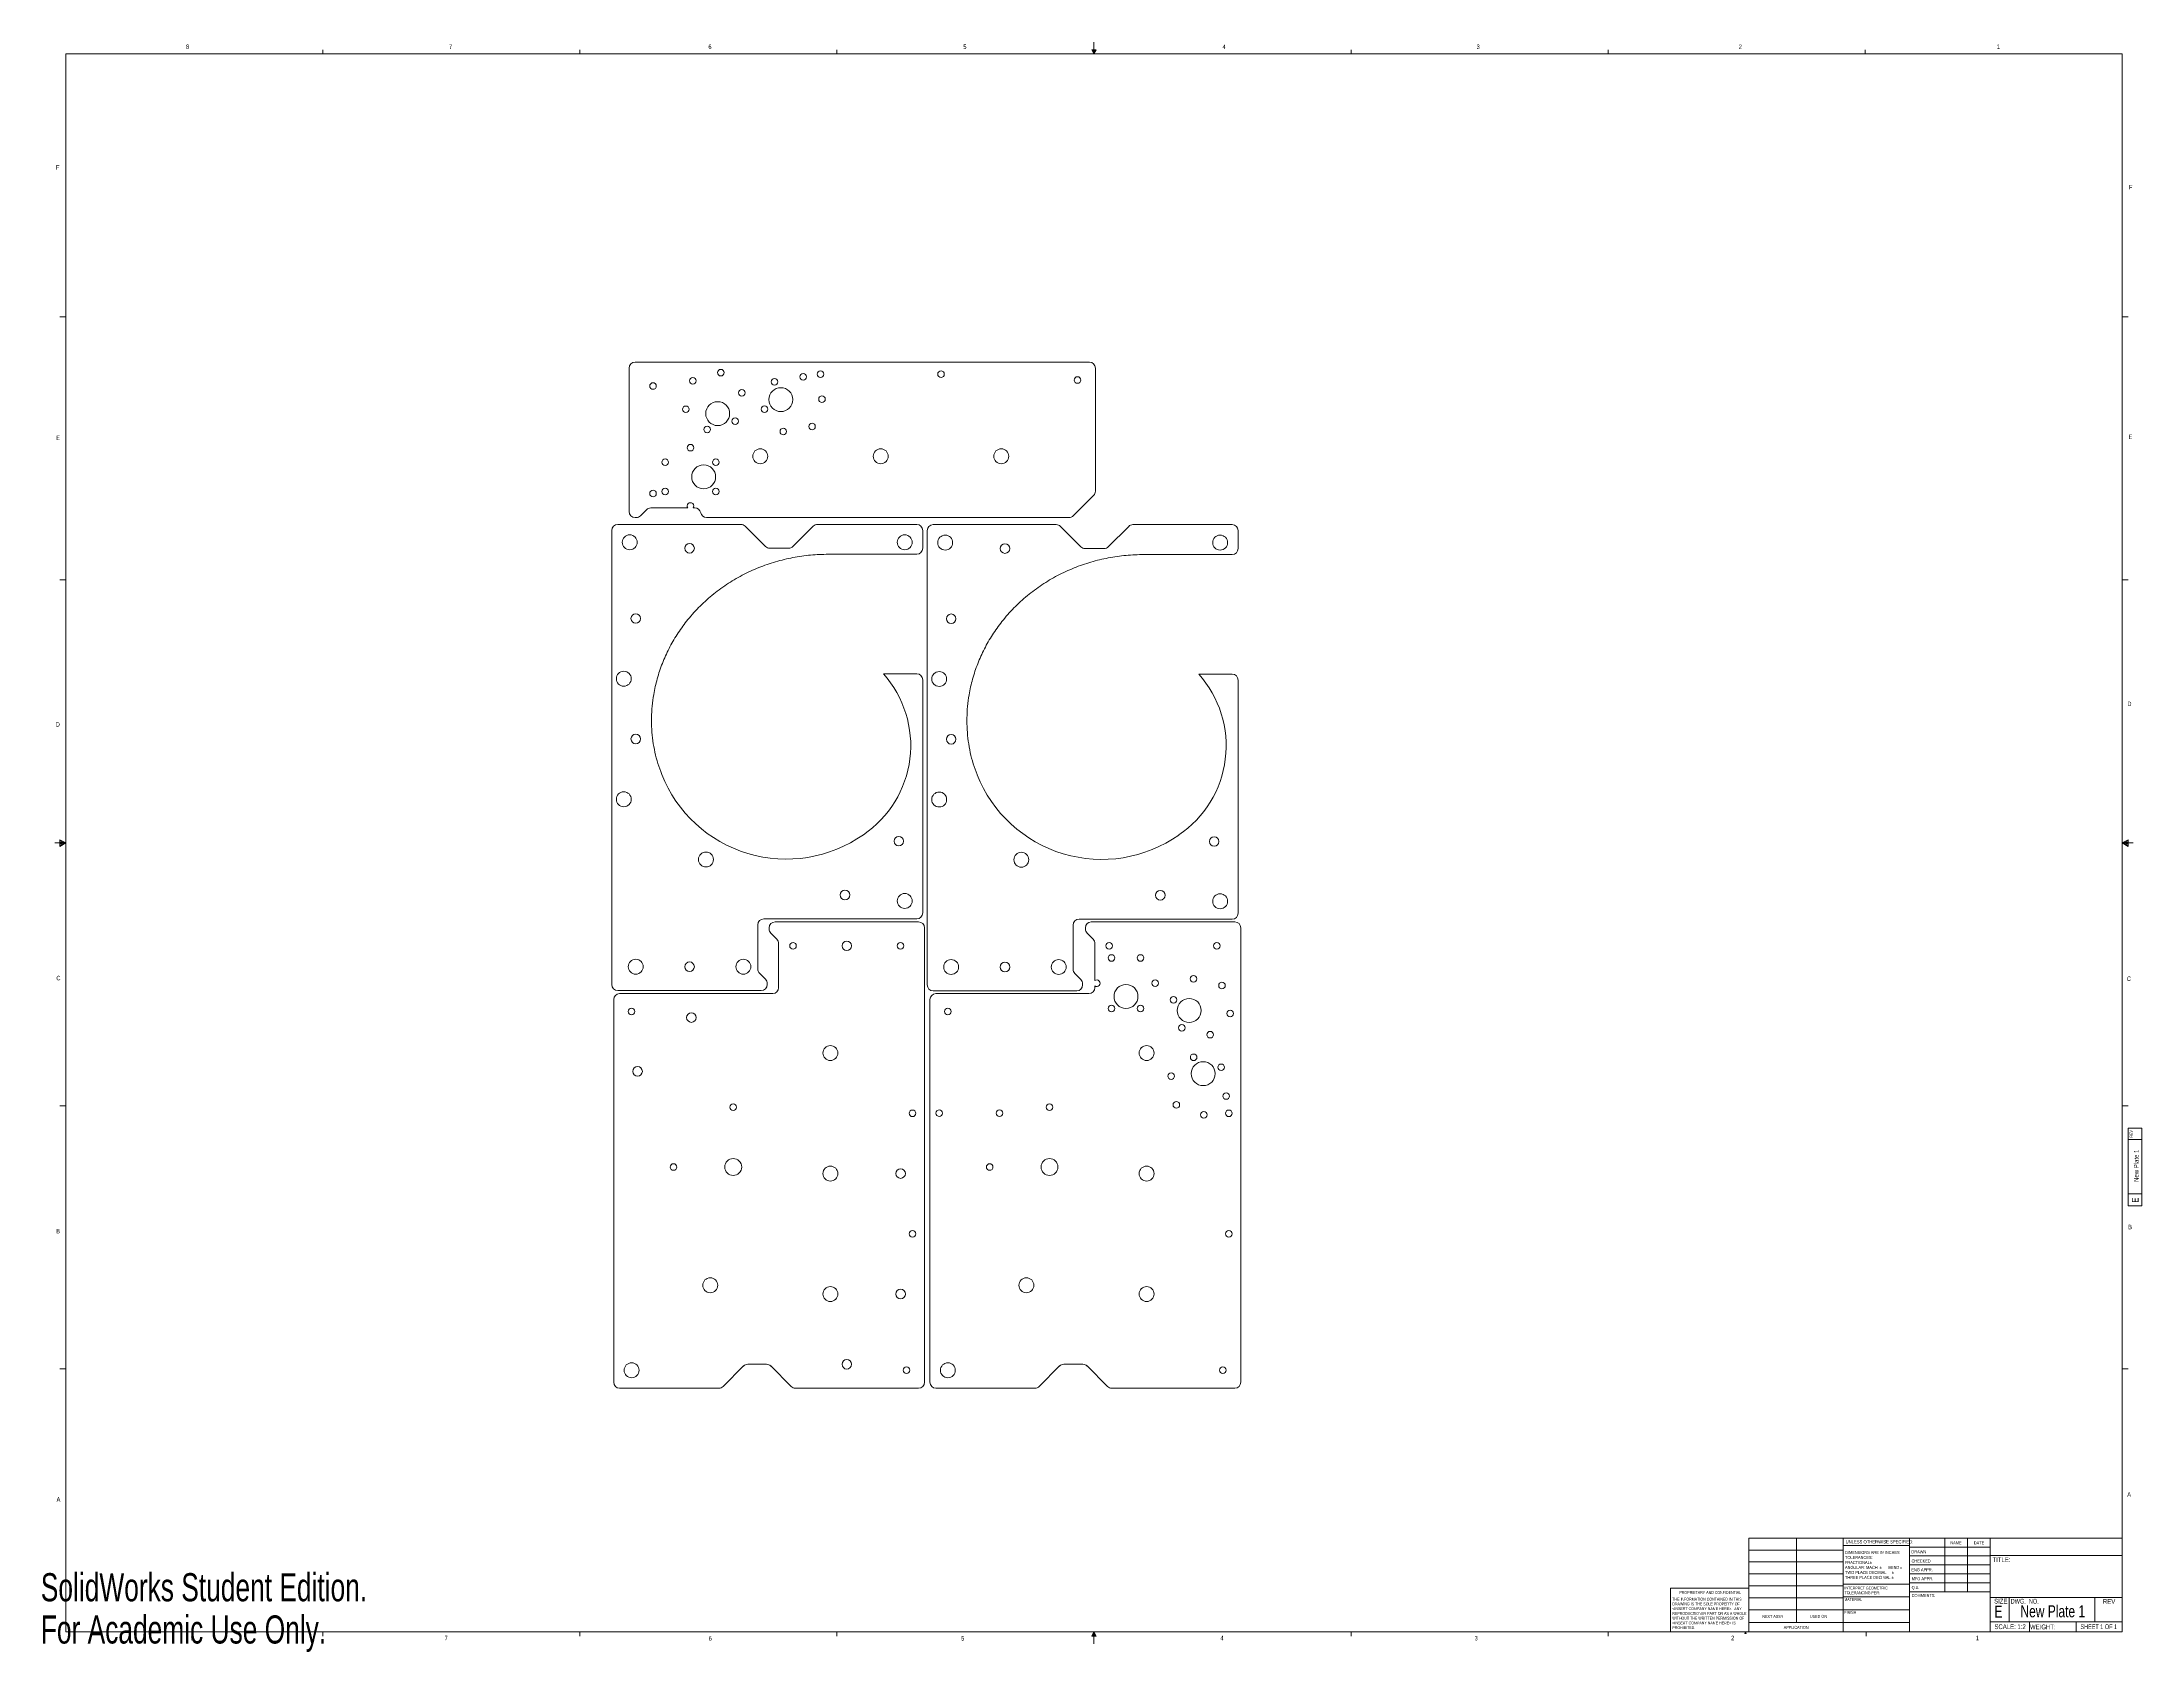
# Model space of a CAD drawing. Header units: inches. Extents: x 0 to 43.9, y 0 to 33.7.
import ezdxf

# ---------------------------------------------------------------- set-up
doc = ezdxf.new("R2010")
doc.units = ezdxf.units.IN
doc.header["$MEASUREMENT"] = 0
doc.styles.add('SLDTEXTSTYLE0', font='TXT', dxfattribs={"width": 0.75})
doc.styles.add('SLDTEXTSTYLE1', font='TXT', dxfattribs={"width": 0.6875})
doc.styles.add('SLDTEXTSTYLE2', font='TXT', dxfattribs={"width": 0.694444})
doc.styles.add('SLDTEXTSTYLE3', font='TXT', dxfattribs={"width": 0.7})

# ---------------------------------------------------------------- blocks, each defined once
blk = doc.blocks.new('SW_NOTE_0')
at = {"color": 0, "linetype": 'Continuous', "lineweight": 0, "char_height": 0.06, "attachment_point": 1, "style": 'SLDTEXTSTYLE0'}
for s, insert in [('INTERPRET GEOMETRIC', (0, 0.077)), ('TOLERANCING PER:', (0, -0.022))]:
    blk.add_mtext(s, dxfattribs=dict(at, insert=insert))
blk = doc.blocks.new('SW_NOTE_1')
at = {"color": 0, "linetype": 'Continuous', "lineweight": 0, "char_height": 0.065, "attachment_point": 1, "style": 'SLDTEXTSTYLE0'}
for s, insert in [('DIMENSIONS ARE IN INCHES', (0, 0.084)), ('ANGULAR: MACH', (0, -0.229)), ('TOLERANCES:', (0, -0.021)), ('TWO PLACE DECIMAL', (0, -0.334)), ('THREE PLACE DECIMAL', (0, -0.438)), ('FRACTIONAL', (0, -0.125)), ('%%p', (0.518, -0.125)), ('%%p', (0.723, -0.229)), ('BEND', (0.907, -0.229)), ('%%p', (0.979, -0.334)), ('%%p', (1.148, -0.229)), ('%%p', (0.974, -0.438))]:
    blk.add_mtext(s, dxfattribs=dict(at, insert=insert))
blk = doc.blocks.new('SW_NOTE_2')
at = {"color": 0, "linetype": 'Continuous', "lineweight": 0, "char_height": 0.06, "attachment_point": 1, "style": 'SLDTEXTSTYLE0'}
for s, insert in [('THE INFORMATION CONTAINED IN THIS', (0, 0.077)), ('WITHOUT THE WRITTEN PERMISSION OF', (0, -0.32)), ('<INSERT COMPANY NAME HERE>.  ANY', (0, -0.121)), ('<INSERT COMPANY NAME HERE> IS', (0, -0.42)), ('DRAWING IS THE SOLE PROPERTY OF', (0, -0.022)), ('REPRODUCTION IN PART OR AS A WHOLE', (0, -0.221)), ('PROHIBITED.', (0, -0.519))]:
    blk.add_mtext(s, dxfattribs=dict(at, insert=insert))

msp = doc.modelspace()

# ---------------------------------------------------------------- linework, layer by layer
at = {"color": 7, "linetype": 'Continuous', "lineweight": 0}
for p, q in [((0.523, 33.411), (43.523, 33.411)), ((0.523, 33.411), (0.523, 0.411)), ((5.898, 33.411), (5.898, 33.495)), ((11.273, 33.411), (11.273, 33.495)), ((16.648, 33.411), (16.648, 33.495)), ((21.981, 33.496), (22.067, 33.496)), ((22.023, 33.411), (21.981, 33.496)), ((22.023, 33.411), (21.989, 33.496)), ((22.023, 33.411), (22.009, 33.496)), ((22.023, 33.411), (22.023, 33.658)), ((22.023, 33.411), (22.036, 33.496)), ((22.023, 33.411), (22.046, 33.496)), ((22.023, 33.411), (22.067, 33.496)), ((27.398, 33.411), (27.398, 33.495)), ((32.773, 33.411), (32.773, 33.495)), ((38.148, 33.411), (38.148, 33.495)), ((43.523, 0.411), (43.523, 33.411)), ((0.523, 27.911), (0.398, 27.911)), ((43.523, 27.911), (43.648, 27.911)), ((0.523, 22.411), (0.398, 22.411)), ((43.523, 22.411), (43.648, 22.411)), ((0.523, 16.911), (0.294, 16.911)), ((0.399, 16.976), (0.399, 16.837)), ((0.523, 16.911), (0.399, 16.976)), ((0.399, 16.958), (0.523, 16.911)), ((0.399, 16.934), (0.523, 16.911)), ((0.399, 16.837), (0.523, 16.911)), ((0.399, 16.865), (0.523, 16.911)), ((0.399, 16.891), (0.523, 16.911)), ((43.523, 16.911), (43.647, 16.976)), ((43.647, 16.958), (43.523, 16.911)), ((43.647, 16.934), (43.523, 16.911)), ((43.647, 16.891), (43.523, 16.911)), ((43.647, 16.865), (43.523, 16.911)), ((43.647, 16.837), (43.523, 16.911)), ((43.523, 16.911), (43.752, 16.911)), ((43.647, 16.976), (43.647, 16.837)), ((0.523, 11.411), (0.398, 11.411)), ((43.523, 11.411), (43.648, 11.411)), ((43.648, 10.943), (43.937, 10.943)), ((43.648, 10.943), (43.648, 9.32)), ((43.937, 10.71), (43.648, 10.71)), ((43.937, 10.943), (43.937, 9.32)), ((43.648, 9.576), (43.937, 9.576)), ((43.648, 9.32), (43.937, 9.32)), ((0.523, 5.911), (0.398, 5.911)), ((43.523, 5.911), (43.648, 5.911)), ((35.714, 2.375), (43.523, 2.375)), ((35.714, 0.411), (35.714, 2.375)), ((36.712, 2.375), (36.712, 0.607)), ((37.691, 0.411), (37.691, 2.375)), ((39.073, 2.221), (37.691, 2.221)), ((39.073, 2.375), (39.073, 0.411)), ((39.817, 2.375), (39.817, 1.25)), ((40.285, 2.375), (40.285, 1.25)), ((40.764, 2.375), (40.764, 0.411)), ((35.714, 2.125), (37.691, 2.125)), ((35.714, 1.875), (37.691, 1.875)), ((39.073, 2.187), (40.764, 2.187)), ((39.073, 2), (40.764, 2)), ((39.073, 1.812), (40.764, 1.812)), ((40.764, 2.008), (43.523, 2.008)), ((34.077, 0.411), (34.077, 1.325)), ((35.714, 1.325), (34.077, 1.325)), ((35.714, 1.625), (37.691, 1.625)), ((35.714, 1.375), (37.691, 1.375)), ((37.691, 1.414), (39.073, 1.414)), ((40.764, 1.625), (39.073, 1.625)), ((40.764, 1.437), (39.073, 1.437)), ((35.714, 1.125), (37.691, 1.125)), ((37.691, 1.144), (39.073, 1.144)), ((40.764, 1.25), (39.073, 1.25)), ((40.764, 1.13), (43.523, 1.13)), ((41.16, 1.13), (41.16, 0.623)), ((42.951, 1.13), (42.951, 0.623)), ((35.714, 0.875), (37.691, 0.875)), ((35.714, 0.607), (39.073, 0.607)), ((37.691, 0.874), (39.073, 0.874)), ((40.764, 0.623), (43.523, 0.623)), ((41.587, 0.623), (41.587, 0.411)), ((42.559, 0.623), (42.559, 0.411)), ((43.523, 0.411), (0.523, 0.411)), ((5.898, 0.411), (5.898, 0.326)), ((11.273, 0.411), (11.273, 0.326)), ((16.648, 0.411), (16.648, 0.326)), ((22.023, 0.411), (21.981, 0.325)), ((21.981, 0.325), (22.067, 0.325)), ((22.023, 0.411), (21.989, 0.325)), ((22.023, 0.411), (22.009, 0.325)), ((22.023, 0.411), (22.023, 0.163)), ((22.023, 0.411), (22.067, 0.325)), ((22.023, 0.411), (22.046, 0.325)), ((22.023, 0.411), (22.036, 0.325)), ((27.398, 0.411), (27.398, 0.326)), ((32.773, 0.411), (32.773, 0.326)), ((35.634, 0.376), (35.648, 0.411)), ((35.66, 0.376), (35.634, 0.376)), ((35.648, 0.411), (35.66, 0.376)), ((38.173, 0.411), (38.173, 0.326))]:
    msp.add_line(p, q, dxfattribs=at)
at = {"color": 7, "linetype": 'Continuous', "lineweight": 15}
for p, q in [((12.302, 26.84), (12.302, 23.84)), ((21.927, 26.965), (12.427, 26.965)), ((22.052, 24.266), (22.052, 26.84)), ((22.016, 24.178), (21.589, 23.751)), ((12.427, 23.715), (12.451, 23.715)), ((12.666, 23.878), (12.539, 23.751)), ((13.529, 23.915), (12.754, 23.915)), ((13.677, 23.915), (13.641, 23.915)), ((13.922, 23.715), (21.501, 23.715)), ((11.941, 23.447), (11.941, 13.947)), ((14.639, 23.572), (12.066, 23.572)), ((14.727, 23.536), (15.154, 23.109)), ((15.727, 23.109), (16.154, 23.536)), ((18.316, 23.572), (16.242, 23.572)), ((18.441, 23.072), (18.441, 23.447)), ((18.536, 23.441), (18.536, 13.941)), ((21.234, 23.566), (18.661, 23.566)), ((21.322, 23.529), (21.749, 23.103)), ((22.322, 23.103), (22.749, 23.529)), ((24.911, 23.566), (22.837, 23.566)), ((25.036, 23.066), (25.036, 23.441)), ((15.242, 23.072), (15.639, 23.072)), ((16.47, 22.947), (18.316, 22.947)), ((21.837, 23.066), (22.234, 23.066)), ((23.065, 22.941), (24.911, 22.941)), ((18.316, 20.447), (17.618, 20.447)), ((18.441, 15.447), (18.441, 20.322)), ((24.911, 20.441), (24.213, 20.441)), ((25.036, 15.441), (25.036, 20.316)), ((14.991, 15.197), (14.991, 14.274)), ((15.116, 15.322), (18.316, 15.322)), ((15.229, 15.134), (15.229, 15.111)), ((15.393, 14.896), (15.266, 15.023)), ((18.354, 15.259), (15.354, 15.259)), ((18.479, 5.634), (18.479, 15.134)), ((21.586, 15.191), (21.586, 14.268)), ((21.711, 15.316), (24.911, 15.316)), ((21.842, 15.134), (21.842, 15.111)), ((22.005, 14.896), (21.878, 15.023)), ((24.967, 15.259), (21.967, 15.259)), ((25.092, 5.634), (25.092, 15.134)), ((15.429, 13.884), (15.429, 14.807)), ((22.042, 14.032), (22.042, 14.807)), ((15.027, 14.186), (15.154, 14.059)), ((21.622, 14.179), (21.749, 14.053)), ((11.979, 13.634), (11.979, 5.634)), ((12.066, 13.822), (15.066, 13.822)), ((15.304, 13.759), (12.104, 13.759)), ((15.191, 13.947), (15.191, 13.97)), ((18.592, 13.634), (18.592, 5.634)), ((18.661, 13.816), (21.661, 13.816)), ((21.917, 13.759), (18.717, 13.759)), ((21.786, 13.941), (21.786, 13.964)), ((22.042, 13.884), (22.042, 13.921)), ((14.693, 5.973), (14.266, 5.546)), ((15.178, 6.009), (14.781, 6.009)), ((15.693, 5.546), (15.266, 5.973)), ((21.305, 5.973), (20.878, 5.546)), ((21.79, 6.009), (21.393, 6.009)), ((22.305, 5.546), (21.878, 5.973)), ((12.104, 5.509), (14.178, 5.509)), ((15.781, 5.509), (18.354, 5.509)), ((18.717, 5.509), (20.79, 5.509)), ((22.393, 5.509), (24.967, 5.509))]:
    msp.add_line(p, q, dxfattribs=at)
for centre, radius in [((14.218, 26.744), 0.0689), ((12.802, 26.465), 0.0689), ((13.633, 26.571), 0.0689), ((14.661, 26.324), 0.0689), ((15.475, 26.18), 0.25), ((15.342, 26.553), 0.0689), ((15.943, 26.659), 0.0689), ((16.304, 26.715), 0.0689), ((18.824, 26.715), 0.0689), ((21.677, 26.59), 0.0689), ((13.49, 25.978), 0.0689), ((14.154, 25.887), 0.25), ((15.133, 25.98), 0.0689), ((16.335, 26.192), 0.0689), ((13.933, 25.558), 0.0689), ((14.518, 25.731), 0.0689), ((15.526, 25.512), 0.0689), ((16.127, 25.618), 0.0689), ((13.585, 25.175), 0.0689), ((15.044, 24.996), 0.156), ((17.564, 24.996), 0.156), ((20.084, 24.996), 0.156), ((13.057, 24.87), 0.0689), ((13.861, 24.565), 0.25), ((14.113, 24.87), 0.0689), ((12.802, 24.215), 0.0689), ((13.057, 24.26), 0.0689), ((14.113, 24.26), 0.0689), ((12.316, 23.197), 0.156), ((18.066, 23.197), 0.156), ((18.911, 23.191), 0.156), ((24.661, 23.191), 0.156), ((13.566, 23.072), 0.1), ((20.161, 23.066), 0.1), ((12.441, 21.604), 0.1), ((19.036, 21.598), 0.1), ((12.191, 20.344), 0.156), ((18.786, 20.338), 0.156), ((12.441, 19.084), 0.1), ((19.036, 19.078), 0.1), ((12.191, 17.824), 0.156), ((18.786, 17.818), 0.156), ((13.909, 16.564), 0.156), ((17.941, 16.947), 0.1), ((20.504, 16.558), 0.156), ((24.536, 16.941), 0.1), ((16.816, 15.822), 0.1), ((18.066, 15.697), 0.156), ((23.411, 15.816), 0.1), ((24.661, 15.691), 0.156), ((15.729, 14.759), 0.0689), ((16.854, 14.759), 0.1), ((17.979, 14.759), 0.0689), ((22.342, 14.759), 0.0689), ((22.387, 14.505), 0.0689), ((22.997, 14.505), 0.0689), ((24.592, 14.759), 0.0689), ((12.441, 14.322), 0.156), ((13.566, 14.322), 0.1), ((14.691, 14.322), 0.156), ((19.036, 14.316), 0.156), ((20.161, 14.316), 0.1), ((21.286, 14.316), 0.156), ((24.105, 14.071), 0.0689), ((22.692, 13.701), 0.25), ((23.302, 13.976), 0.0689), ((23.685, 13.629), 0.0689), ((24.014, 13.408), 0.25), ((24.699, 13.928), 0.0689), ((12.354, 13.384), 0.0689), ((13.604, 13.259), 0.1), ((18.967, 13.384), 0.0689), ((22.387, 13.448), 0.0689), ((22.997, 13.448), 0.0689), ((24.872, 13.343), 0.0689), ((23.858, 13.044), 0.0689), ((24.451, 12.901), 0.0689), ((16.511, 12.517), 0.156), ((23.123, 12.517), 0.156), ((24.107, 12.428), 0.0689), ((24.307, 12.086), 0.25), ((12.479, 12.134), 0.1), ((23.639, 12.036), 0.0689), ((24.68, 12.219), 0.0689), ((14.479, 11.384), 0.0689), ((21.092, 11.384), 0.0689), ((23.745, 11.435), 0.0689), ((24.786, 11.618), 0.0689), ((18.229, 11.257), 0.0689), ((18.788, 11.259), 0.0689), ((20.048, 11.259), 0.0689), ((24.319, 11.226), 0.0689), ((24.842, 11.257), 0.0689), ((13.229, 10.134), 0.0689), ((14.479, 10.134), 0.177), ((16.511, 9.997), 0.156), ((19.842, 10.134), 0.0689), ((21.092, 10.134), 0.177), ((23.123, 9.997), 0.156), ((17.979, 9.997), 0.1), ((18.229, 8.738), 0.0689), ((24.842, 8.738), 0.0689), ((13.998, 7.661), 0.156), ((16.511, 7.478), 0.156), ((17.979, 7.478), 0.1), ((20.61, 7.661), 0.156), ((23.123, 7.478), 0.156), ((12.354, 5.884), 0.156), ((16.854, 6.009), 0.1), ((18.104, 5.884), 0.0689), ((18.967, 5.884), 0.156), ((24.717, 5.884), 0.0689)]:
    msp.add_circle(centre, radius, dxfattribs=at)
for centre, radius, start, end in [((12.427, 26.84), 0.125, 90, 180), ((21.927, 26.84), 0.125, 0, 90), ((21.927, 24.266), 0.125, 315, 0), ((12.427, 23.84), 0.125, 180, 270), ((12.451, 23.84), 0.125, 270, 315), ((12.754, 23.79), 0.125, 90, 135), ((13.585, 23.955), 0.0689, 324.1322, 215.8678), ((13.677, 23.79), 0.125, 11.537, 90), ((13.922, 23.84), 0.125, 191.537, 270), ((21.501, 23.84), 0.125, 270, 315), ((12.066, 23.447), 0.125, 90, 180), ((14.639, 23.447), 0.125, 45, 90), ((16.242, 23.447), 0.125, 90, 135), ((18.316, 23.447), 0.125, 0, 90), ((18.661, 23.441), 0.125, 90, 180), ((21.234, 23.441), 0.125, 45, 90), ((22.837, 23.441), 0.125, 90, 135), ((24.911, 23.441), 0.125, 0, 90), ((15.242, 23.197), 0.125, 225, 270), ((15.639, 23.197), 0.125, 270, 315), ((18.316, 23.072), 0.125, 270, 0), ((21.837, 23.191), 0.125, 225, 270), ((22.234, 23.191), 0.125, 270, 315), ((24.911, 23.066), 0.125, 270, 0), ((15.941, 18.947), 2.25, 304.034, 41.8103), ((18.316, 20.322), 0.125, 0, 90), ((22.536, 18.941), 2.25, 304.034, 41.8103), ((24.911, 20.316), 0.125, 0, 90), ((15.588, 19.373), 2.801, 201.5669, 305.1322), ((22.183, 19.367), 2.801, 201.5669, 305.1322), ((18.316, 15.447), 0.125, 270, 0), ((24.911, 15.441), 0.125, 270, 0), ((15.116, 15.197), 0.125, 90, 180), ((15.354, 15.134), 0.125, 90, 180), ((15.354, 15.111), 0.125, 180, 225), ((18.354, 15.134), 0.125, 0, 90), ((21.711, 15.191), 0.125, 90, 180), ((21.967, 15.134), 0.125, 90, 180), ((21.967, 15.111), 0.125, 180, 225), ((24.967, 15.134), 0.125, 0, 90), ((15.304, 14.807), 0.125, 0, 45), ((21.917, 14.807), 0.125, 0, 45), ((15.116, 14.274), 0.125, 180, 225), ((15.066, 13.97), 0.125, 0, 45), ((21.711, 14.268), 0.125, 180, 225), ((21.661, 13.964), 0.125, 0, 45), ((12.066, 13.947), 0.125, 180, 270), ((12.104, 13.634), 0.125, 90, 180), ((15.066, 13.947), 0.125, 270, 0), ((15.304, 13.884), 0.125, 270, 0), ((18.661, 13.941), 0.125, 180, 270), ((18.717, 13.634), 0.125, 90, 180), ((21.661, 13.941), 0.125, 270, 0), ((21.917, 13.884), 0.125, 270, 0), ((22.082, 13.976), 0.0689, 234.1322, 125.8678), ((14.781, 5.884), 0.125, 90, 135), ((15.178, 5.884), 0.125, 45, 90), ((21.393, 5.884), 0.125, 90, 135), ((21.79, 5.884), 0.125, 45, 90), ((12.104, 5.634), 0.125, 180, 270), ((14.178, 5.634), 0.125, 270, 315), ((15.781, 5.634), 0.125, 225, 270), ((18.354, 5.634), 0.125, 270, 0), ((18.717, 5.634), 0.125, 180, 270), ((20.79, 5.634), 0.125, 270, 315), ((22.393, 5.634), 0.125, 225, 270), ((24.967, 5.634), 0.125, 270, 0)]:
    msp.add_arc(centre, radius, start, end, dxfattribs=at)
for points in [[(12.983, 18.344), (12.955, 18.42), (12.899, 18.571), (12.839, 18.807), (12.796, 19.045), (12.773, 19.287), (12.768, 19.53), (12.781, 19.772), (12.817, 20.045), (12.884, 20.345), (12.992, 20.667), (13.132, 20.977), (13.301, 21.272), (13.507, 21.559), (13.75, 21.835), (14.03, 22.092), (14.336, 22.319), (14.664, 22.513), (15.007, 22.672), (15.363, 22.795), (15.726, 22.883), (16.096, 22.937), (16.345, 22.944), (16.47, 22.947)], [(19.578, 18.338), (19.55, 18.413), (19.494, 18.565), (19.434, 18.8), (19.391, 19.039), (19.368, 19.281), (19.363, 19.524), (19.376, 19.766), (19.412, 20.038), (19.479, 20.339), (19.587, 20.661), (19.727, 20.971), (19.896, 21.266), (20.102, 21.553), (20.345, 21.829), (20.625, 22.086), (20.931, 22.313), (21.259, 22.507), (21.603, 22.666), (21.958, 22.789), (22.321, 22.876), (22.692, 22.931), (22.941, 22.938), (23.065, 22.941)]]:
    msp.add_open_spline(points, degree=3, knots=[0, 0, 0, 0, 0.035718, 0.071436, 0.107155, 0.142874, 0.178593, 0.214312, 0.250031, 0.300028, 0.350025, 0.400023, 0.450022, 0.500021, 0.556016, 0.612011, 0.668007, 0.724004, 0.780001, 0.835, 0.889999, 0.944999, 1, 1, 1, 1], dxfattribs=at)

# ---------------------------------------------------------------- block references
at = {"color": 7, "linetype": 'Continuous', "lineweight": 0}
for name, p in [('SW_NOTE_1', (37.728, 2.023)), ('SW_NOTE_0', (37.716, 1.283)), ('SW_NOTE_2', (34.116, 1.05))]:
    msp.add_blockref(name, p, dxfattribs=at)

# ---------------------------------------------------------------- texts
for s, insert, char_height, attachment_point, style in [('8', (3.036, 33.607), 0.0938, 1, 'SLDTEXTSTYLE0'), ('7', (8.536, 33.605), 0.0938, 1, 'SLDTEXTSTYLE0'), ('6', (13.96, 33.606), 0.0938, 1, 'SLDTEXTSTYLE0'), ('5', (19.291, 33.607), 0.0938, 1, 'SLDTEXTSTYLE0'), ('4', (24.709, 33.603), 0.0938, 1, 'SLDTEXTSTYLE0'), ('3', (30.024, 33.606), 0.0938, 1, 'SLDTEXTSTYLE0'), ('2', (35.505, 33.605), 0.0938, 1, 'SLDTEXTSTYLE0'), ('1', (40.902, 33.607), 0.0938, 1, 'SLDTEXTSTYLE0'), ('F', (0.318, 31.084), 0.0938, 1, 'SLDTEXTSTYLE0'), ('F', (43.665, 30.669), 0.0938, 1, 'SLDTEXTSTYLE0'), ('E', (0.322, 25.428), 0.0938, 1, 'SLDTEXTSTYLE0'), ('E', (43.657, 25.449), 0.0938, 1, 'SLDTEXTSTYLE0'), ('D', (43.632, 19.866), 0.0938, 1, 'SLDTEXTSTYLE0'), ('D', (0.313, 19.436), 0.0938, 1, 'SLDTEXTSTYLE0'), ('C', (0.325, 14.132), 0.0938, 1, 'SLDTEXTSTYLE0'), ('C', (43.62, 14.118), 0.0938, 1, 'SLDTEXTSTYLE0'), ('B', (0.322, 8.84), 0.0938, 1, 'SLDTEXTSTYLE0'), ('B', (43.648, 8.926), 0.0938, 1, 'SLDTEXTSTYLE0'), ('A', (0.33, 3.231), 0.0938, 1, 'SLDTEXTSTYLE0'), ('A', (43.629, 3.335), 0.0938, 1, 'SLDTEXTSTYLE0'), ('UNLESS OTHERWISE SPECIFIED:', (37.738, 2.332), 0.07, 1, 'SLDTEXTSTYLE0'), ('NAME', (39.929, 2.309), 0.065, 1, 'SLDTEXTSTYLE0'), ('DATE', (40.421, 2.307), 0.065, 1, 'SLDTEXTSTYLE0'), ('DRAWN', (39.117, 2.12), 0.065, 1, 'SLDTEXTSTYLE0'), ('CHECKED', (39.119, 1.928), 0.065, 1, 'SLDTEXTSTYLE0'), ('TITLE:', (40.81, 1.973), 0.1, 1, 'SLDTEXTSTYLE0'), ('ENG APPR.', (39.116, 1.745), 0.065, 1, 'SLDTEXTSTYLE0'), ('Q.A.', (39.12, 1.372), 0.065, 1, 'SLDTEXTSTYLE0'), ('MFG APPR.', (39.121, 1.558), 0.065, 1, 'SLDTEXTSTYLE0'), ('PROPRIETARY AND CONFIDENTIAL', (34.264, 1.268), 0.06, 1, 'SLDTEXTSTYLE0'), ('MATERIAL', (37.711, 1.121), 0.06, 1, 'SLDTEXTSTYLE0'), ('COMMENTS:', (39.121, 1.206), 0.065, 1, 'SLDTEXTSTYLE0'), ('SIZE', (40.845, 1.106), 0.1, 1, 'SLDTEXTSTYLE0'), ('E', (40.853, 0.963), 0.25, 1, 'SLDTEXTSTYLE0'), ('DWG.  NO.', (41.191, 1.104), 0.1, 1, 'SLDTEXTSTYLE2'), ('New Plate 1', (42.072, 0.969), 0.25, 2, 'SLDTEXTSTYLE0'), ('REV', (43.121, 1.1), 0.1, 1, 'SLDTEXTSTYLE0'), ('NEXT ASSY', (35.997, 0.768), 0.0625, 1, 'SLDTEXTSTYLE0'), ('APPLICATION', (36.446, 0.539), 0.0625, 1, 'SLDTEXTSTYLE0'), ('USED ON', (36.994, 0.769), 0.0625, 1, 'SLDTEXTSTYLE0'), ('FINISH', (37.714, 0.853), 0.06, 1, 'SLDTEXTSTYLE0'), ('SCALE: 1:2', (40.852, 0.571), 0.1, 1, 'SLDTEXTSTYLE0'), ('WEIGHT:', (41.595, 0.567), 0.1, 1, 'SLDTEXTSTYLE0'), ('SHEET 1 OF 1', (42.65, 0.571), 0.1, 1, 'SLDTEXTSTYLE1'), ('8', (3.136, 0.329), 0.0938, 1, 'SLDTEXTSTYLE0'), ('7', (8.444, 0.332), 0.0938, 1, 'SLDTEXTSTYLE0'), ('6', (13.966, 0.323), 0.0938, 1, 'SLDTEXTSTYLE0'), ('5', (19.245, 0.325), 0.0938, 1, 'SLDTEXTSTYLE0'), ('4', (24.667, 0.331), 0.0938, 1, 'SLDTEXTSTYLE0'), ('3', (29.981, 0.328), 0.0938, 1, 'SLDTEXTSTYLE0'), ('2', (35.347, 0.333), 0.0938, 1, 'SLDTEXTSTYLE0'), ('1', (40.461, 0.333), 0.0938, 1, 'SLDTEXTSTYLE0')]:
    msp.add_mtext(s, dxfattribs=dict(at, insert=insert, char_height=char_height, attachment_point=attachment_point, style=style))
at = {"color": 7, "linetype": 'Continuous', "lineweight": 0, "rotation": 90, "style": 'SLDTEXTSTYLE0'}
for s, insert, char_height, attachment_point in [('REV', (43.681, 10.75), 0.06, 1), ('New Plate 1', (43.769, 10.161), 0.1, 2), ('E', (43.727, 9.393), 0.138, 1)]:
    msp.add_mtext(s, dxfattribs=dict(at, insert=insert, char_height=char_height, attachment_point=attachment_point))
at = {"color": 7, "linetype": 'Continuous', "char_height": 0.5882, "attachment_point": 1, "style": 'SLDTEXTSTYLE3'}
for s, insert in [('SolidWorks Student Edition.', (0, 1.641)), ('For Academic Use Only.', (0, 0.758))]:
    msp.add_mtext(s, dxfattribs=dict(at, insert=insert))

doc.saveas('drawing.dxf')
